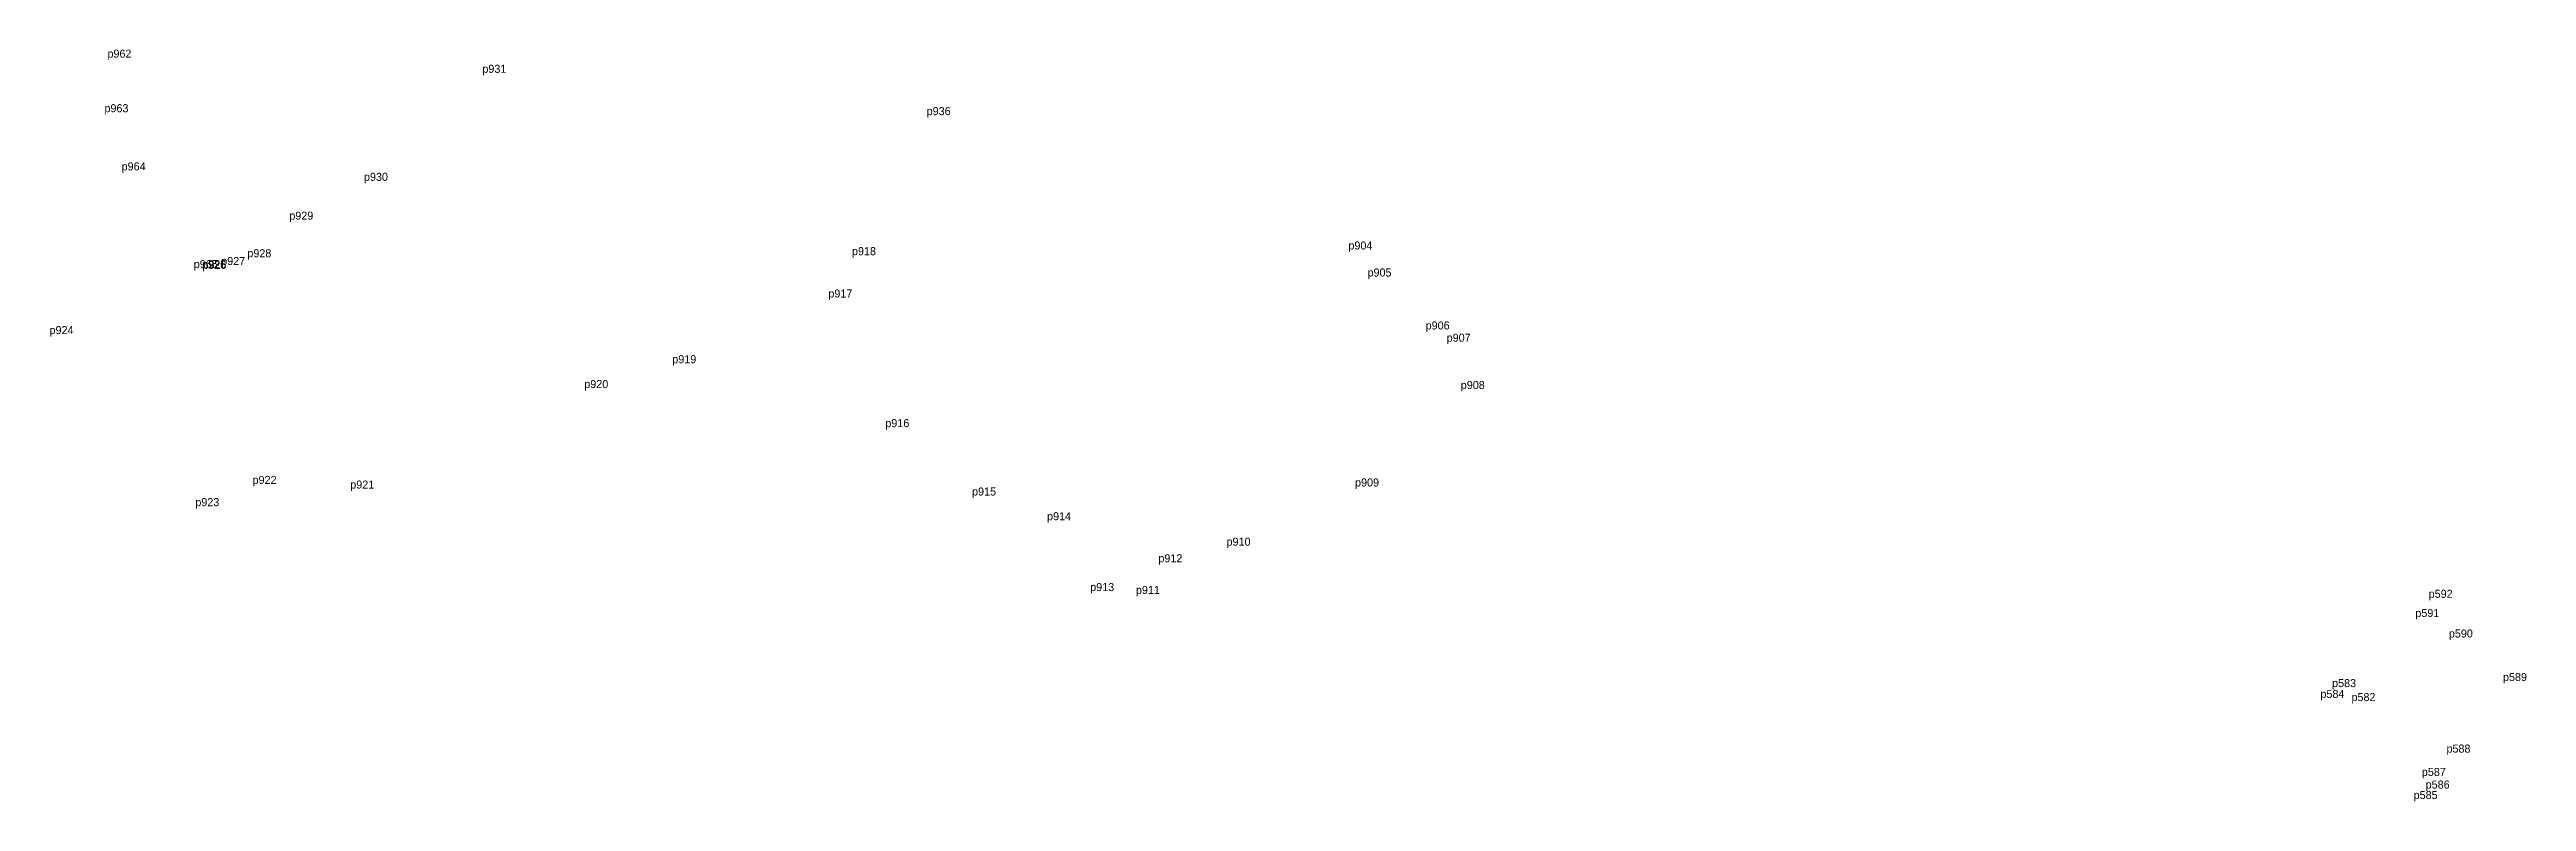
# Model space of a CAD drawing. Extents: x -2 to 54773767, y -1 to 183694297.
# Drawn here: x 544533 to 545086, y 1837038 to 1837206 of the extents above; entities that cross this region are included whole.
import ezdxf

# ---------------------------------------------------------------- set-up
doc = ezdxf.new("R2010")
doc.units = 0
doc.layers.add('Level 12', color=7, linetype='Continuous')
doc.layers.add('Level 7', color=7, linetype='Continuous')

msp = doc.modelspace()

# ---------------------------------------------------------------- texts
at = {"layer": 'Level 12'}
for s, p in [('p962', (544546.379, 1837203.825)), ('p931', (544630.074, 1837200.443)), ('p963', (544545.708, 1837191.635)), ('p936', (544729.266, 1837190.988)), ('p964', (544549.54, 1837178.644)), ('p930', (544603.642, 1837176.308)), ('p929', (544586.976, 1837167.635)), ('p928', (544577.605, 1837159.236)), ('p918', (544712.592, 1837159.703)), ('p904', (544823.417, 1837160.974)), ('p965', (544565.64, 1837156.811)), ('p925', (544567.508, 1837156.781)), ('p926', (544567.57, 1837156.645)), ('p927', (544571.776, 1837157.505)), ('p905', (544827.683, 1837154.94)), ('p917', (544707.314, 1837150.243)), ('p924', (544533.445, 1837142.066)), ('p906', (544840.665, 1837143.105)), ('p907', (544845.35, 1837140.377)), ('p919', (544672.471, 1837135.563)), ('p920', (544652.827, 1837130.016)), ('p908', (544848.501, 1837129.805)), ('p916', (544720.032, 1837121.286)), ('p922', (544578.771, 1837108.598)), ('p923', (544565.998, 1837103.634)), ('p921', (544600.578, 1837107.561)), ('p915', (544739.399, 1837106.015)), ('p909', (544824.902, 1837108.036)), ('p914', (544756.148, 1837100.492)), ('p910', (544796.21, 1837094.805)), ('p912', (544780.992, 1837091.096)), ('p913', (544765.774, 1837084.672)), ('p911', (544775.987, 1837084.012)), ('p592', (545064.583, 1837083.162)), ('p591', (545061.611, 1837078.865)), ('p590', (545069.085, 1837074.294)), ('p589', (545081.176, 1837064.57)), ('p584', (545040.419, 1837060.788)), ('p583', (545043.02, 1837063.216)), ('p582', (545047.352, 1837060.091)), ('p588', (545068.558, 1837048.581)), ('p587', (545063.063, 1837043.366)), ('p585', (545061.23, 1837038.206)), ('p586', (545063.916, 1837040.544))]:
    msp.add_text(s, height=1.8, dxfattribs=at).set_placement(p)

# ---------------------------------------------------------------- linework, layer by layer
at = {"layer": 'Level 7'}
for p, q in [((544546.379, 1837203.825), (544546.379, 1837203.825)), ((544630.074, 1837200.443), (544630.074, 1837200.443)), ((544545.708, 1837191.635), (544545.708, 1837191.635)), ((544729.266, 1837190.988), (544729.266, 1837190.988)), ((544549.54, 1837178.644), (544549.54, 1837178.644)), ((544603.642, 1837176.308), (544603.642, 1837176.308)), ((544586.976, 1837167.635), (544586.976, 1837167.635)), ((544823.417, 1837160.974), (544823.417, 1837160.974)), ((544565.64, 1837156.811), (544565.64, 1837156.811)), ((544567.508, 1837156.781), (544567.508, 1837156.781)), ((544567.57, 1837156.645), (544567.57, 1837156.645)), ((544571.776, 1837157.505), (544571.776, 1837157.505)), ((544577.605, 1837159.236), (544577.605, 1837159.236)), ((544712.592, 1837159.703), (544712.592, 1837159.703)), ((544827.683, 1837154.94), (544827.683, 1837154.94)), ((544707.314, 1837150.243), (544707.314, 1837150.243)), ((544533.445, 1837142.066), (544533.445, 1837142.066)), ((544840.665, 1837143.105), (544840.665, 1837143.105)), ((544845.35, 1837140.377), (544845.35, 1837140.377)), ((544672.471, 1837135.563), (544672.471, 1837135.563)), ((544652.827, 1837130.016), (544652.827, 1837130.016)), ((544848.501, 1837129.805), (544848.501, 1837129.805)), ((544720.032, 1837121.286), (544720.032, 1837121.286)), ((544578.771, 1837108.598), (544578.771, 1837108.598)), ((544600.578, 1837107.561), (544600.578, 1837107.561)), ((544739.399, 1837106.015), (544739.399, 1837106.015)), ((544824.902, 1837108.036), (544824.902, 1837108.036)), ((544565.998, 1837103.634), (544565.998, 1837103.634)), ((544756.148, 1837100.492), (544756.148, 1837100.492)), ((544796.21, 1837094.805), (544796.21, 1837094.805)), ((544780.992, 1837091.096), (544780.992, 1837091.096)), ((544765.774, 1837084.672), (544765.774, 1837084.672)), ((544775.987, 1837084.012), (544775.987, 1837084.012)), ((545064.583, 1837083.162), (545064.583, 1837083.162)), ((545061.611, 1837078.865), (545061.611, 1837078.865)), ((545069.085, 1837074.294), (545069.085, 1837074.294)), ((545040.419, 1837060.788), (545040.419, 1837060.788)), ((545043.02, 1837063.216), (545043.02, 1837063.216)), ((545081.176, 1837064.57), (545081.176, 1837064.57)), ((545047.352, 1837060.091), (545047.352, 1837060.091)), ((545068.558, 1837048.581), (545068.558, 1837048.581)), ((545063.063, 1837043.366), (545063.063, 1837043.366)), ((545063.916, 1837040.544), (545063.916, 1837040.544)), ((545061.23, 1837038.206), (545061.23, 1837038.206))]:
    msp.add_line(p, q, dxfattribs=at)

msp.set_redraw_order([(e.dxf.handle, doc.entitydb.next_handle()) for e in msp.query("TEXT MTEXT ATTDEF DIMENSION ARC_DIMENSION")])  # texts and dimensions are drawn at this point

doc.saveas('drawing.dxf')
